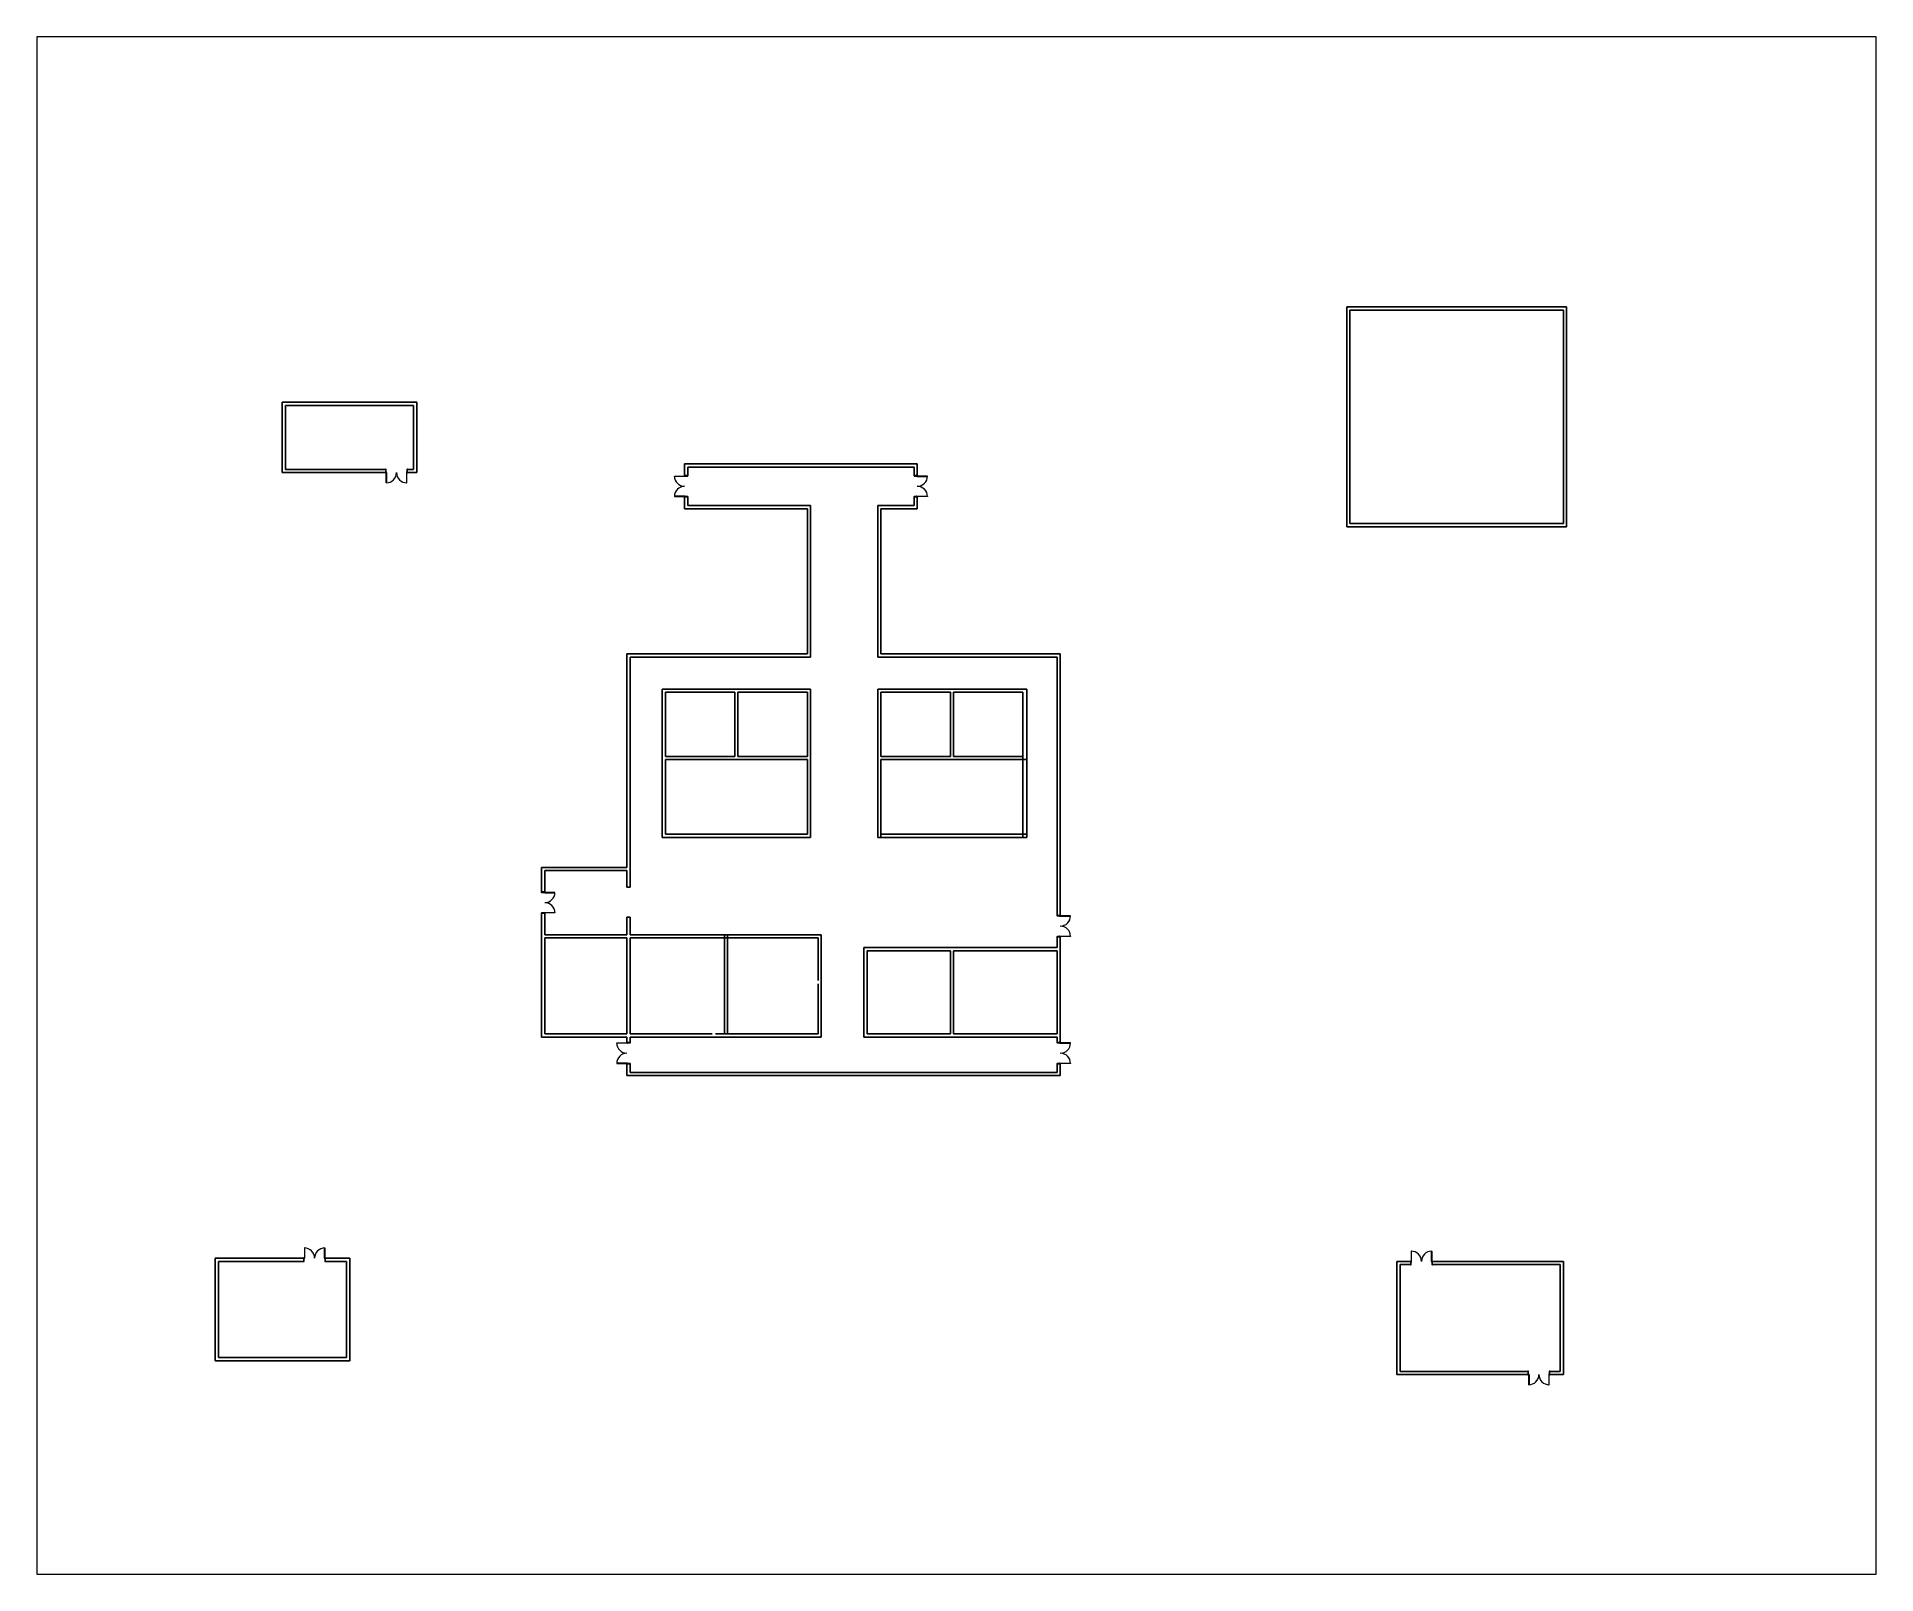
# Model space of a CAD drawing. Header units: millimetres. Extents: x -623712 to 629288, y -741147 to 527122.
# Drawn here: x -75.2 to 97.1, y -65.7 to 78.3 of the extents above; entities that cross this region are included whole.
import ezdxf

# ---------------------------------------------------------------- set-up
doc = ezdxf.new("R2010")
doc.units = ezdxf.units.MM
for name, color, linetype, lineweight in [('A-DETL-THIN', 151, 'Continuous', 9), ('A-DOOR', 31, 'Continuous', 9), ('A-DOOR-FRAM', 31, 'Continuous', 18), ('L-SITE-WALL', 31, 'Continuous', 9)]:
    doc.layers.add(name, color=color, linetype=linetype, lineweight=lineweight)

# ---------------------------------------------------------------- blocks, each defined once
blk = doc.blocks.new('Doors_Concept_IntDbl - 1810x2110mm-332215-Level 0')
at = {"layer": 'A-DOOR'}
for p, q in [((-995, 170), (-1035, 170)), ((-1035, 170), (-1035, 150)), ((-1000, 150), (-965, 150)), ((-969, 156), (-995, 170)), ((965, 150), (1000, 150)), ((995, 170), (969, 156)), ((1035, 170), (995, 170)), ((1035, 150), (1035, 170)), ((-1035, -150), (-1035, -170)), ((-1035, -170), (-995, -170)), ((-965, -150), (-1000, -150)), ((-995, -170), (-969, -156)), ((1000, -150), (965, -150)), ((969, -156), (995, -170)), ((995, -170), (1035, -170)), ((1035, -170), (1035, -150))]:
    blk.add_line(p, q, dxfattribs=at)
at = {"layer": 'A-DOOR', "lineweight": 18}
for p, q in [((-925, 1105.5), (-957.1, 1105.5)), ((-957, 1105.5), (-957, 150)), ((-957, 150), (-925, 150)), ((-925, 150), (-925, 1105.5)), ((925, 1105.5), (957, 1105.5)), ((925, 150), (925, 1105.5)), ((957, 150), (925, 150)), ((957, 1105.5), (957, 150))]:
    blk.add_line(p, q, dxfattribs=at)
at = {"layer": 'A-DOOR'}
for centre, radius, start, end in [((-973, 149), 8.06, 7.125016, 60.255119), ((-973, 149), 8.06, 7.125016, 46.972593), ((-957.1, 150), 955.5, 360, 90), ((957, 150), 955.5, 90, 180), ((973, 149), 8.06, 119.744881, 172.874984), ((973, 149), 8.06, 133.027407, 172.874984), ((-973, -149), 8.06, 299.744881, 352.874984), ((-973, -149), 8.06, 313.027407, 352.874984), ((973, -149), 8.06, 187.125016, 240.255119), ((973, -149), 8.06, 187.125016, 226.972593)]:
    blk.add_arc(centre, radius, start, end, dxfattribs=at)
at = {"layer": 'A-DOOR-FRAM'}
for p, q in [((-960, 150), (-1000, 150)), ((-960, -150), (-960, 150)), ((-941, 115), (-960, 115)), ((-960, 115), (-960, 83)), ((-960, 83), (-941, 83)), ((-941, 83), (-941, 115)), ((941, 115), (941, 83)), ((960, 115), (941, 115)), ((941, 83), (960, 83)), ((1000, 150), (960, 150)), ((960, 150), (960, -150)), ((960, 83), (960, 115)), ((-1000, -150), (-960, -150)), ((960, -150), (1000, -150))]:
    blk.add_line(p, q, dxfattribs=at)

msp = doc.modelspace()

# ---------------------------------------------------------------- linework, layer by layer
at = {"layer": 'A-DETL-THIN'}
for p, q in [((-75.21009, 78.34183), (-75.21009, -65.65817)), ((97.11283, 78.34183), (-75.21009, 78.34183)), ((97.11283, -65.65817), (97.11283, 78.34183)), ((-75.21009, -65.65817), (97.11283, -65.65817))]:
    msp.add_line(p, q, dxfattribs=at)
at = {"layer": 'L-SITE-WALL', "lineweight": 25}
for p, q in [((47.51283, 53.04813), (47.51283, 32.44813)), ((68.11283, 53.04813), (47.51283, 53.04813)), ((47.81283, 32.74813), (47.81283, 52.74813)), ((47.81283, 52.74813), (67.81283, 52.74813)), ((67.81283, 52.74813), (67.81283, 32.74813)), ((68.11283, 32.44813), (68.11283, 53.04813)), ((-39.61009, 44.12246), (-52.21009, 44.12246)), ((-52.21009, 44.12246), (-52.21009, 37.52246)), ((-51.91009, 43.82246), (-39.91009, 43.82246)), ((-51.91009, 37.82246), (-51.91009, 43.82246)), ((-39.91009, 43.82246), (-39.91009, 37.82246)), ((-39.61009, 37.52246), (-39.61009, 44.12246)), ((7.27698, 38.34183), (-14.52302, 38.34183)), ((-14.52302, 38.34183), (-14.52302, 37.24183)), ((-14.22302, 38.04183), (6.97698, 38.04183)), ((-14.22302, 37.24183), (-14.22302, 38.04183)), ((6.97698, 38.04183), (6.97698, 37.24183)), ((7.27698, 37.24183), (7.27698, 38.34183)), ((-52.21009, 37.52246), (-42.51009, 37.52246)), ((-42.51009, 37.82246), (-51.91009, 37.82246)), ((-42.51009, 37.52246), (-42.51009, 37.82246)), ((-39.91009, 37.82246), (-40.51009, 37.82246)), ((-40.51009, 37.82246), (-40.51009, 37.52246)), ((-40.51009, 37.52246), (-39.61009, 37.52246)), ((-14.52302, 37.24183), (-14.22302, 37.24183)), ((6.97698, 37.24183), (7.27698, 37.24183)), ((-14.22302, 35.24183), (-14.52302, 35.24183)), ((-14.52302, 35.24183), (-14.52302, 34.14183)), ((-14.22302, 34.44183), (-14.22302, 35.24183)), ((6.97698, 35.24183), (6.97698, 34.44183)), ((7.27698, 35.24183), (6.97698, 35.24183)), ((7.27698, 34.14183), (7.27698, 35.24183)), ((-14.52302, 34.14183), (-3.02302, 34.14183)), ((-2.71625, 34.44183), (-14.22302, 34.44183)), ((-3.02302, 34.14183), (-3.02302, 20.54183)), ((-2.72302, 20.24183), (-2.72302, 34.14183)), ((-2.71625, 34.14183), (-2.71625, 34.44183)), ((3.57698, 34.14183), (3.57698, 20.24183)), ((6.97698, 34.44183), (3.57987, 34.44183)), ((3.57987, 34.44183), (3.57987, 34.14183)), ((3.87698, 20.54183), (3.87698, 34.14183)), ((3.87698, 34.14183), (7.27698, 34.14183)), ((67.81283, 32.74813), (47.81283, 32.74813)), ((47.51283, 32.44813), (68.11283, 32.44813)), ((-3.02302, 20.54183), (-19.92302, 20.54183)), ((-19.92302, 20.54183), (-19.92302, 0.54183)), ((-19.62302, 20.24183), (-2.72302, 20.24183)), ((-19.62302, -1.30817), (-19.62302, 20.24183)), ((3.57698, 20.24183), (20.37698, 20.24183)), ((20.67698, 20.54183), (3.87698, 20.54183)), ((20.37698, 20.24183), (20.37698, -3.95817)), ((20.67698, -3.95817), (20.67698, 20.54183)), ((-9.82302, 17.24183), (-16.62302, 17.24183)), ((-16.62302, 17.24183), (-16.62302, 3.34183)), ((-9.52302, 17.24873), (-9.82302, 17.24873)), ((-2.72302, 17.24183), (-9.52302, 17.24183)), ((-2.72302, 3.34183), (-2.72302, 17.24183)), ((3.57698, 17.24183), (3.57698, 3.34183)), ((10.37698, 17.24183), (3.57698, 17.24183)), ((10.67698, 17.24183), (10.37698, 17.24183)), ((10.37698, 17.24183), (10.37698, 17.24183)), ((10.67698, 17.24183), (10.67698, 17.24183)), ((17.52698, 17.24183), (10.67698, 17.24183)), ((17.52698, 3.34183), (17.52698, 17.24183)), ((-16.32302, 16.94183), (-9.82302, 16.94183)), ((-16.32302, 10.94183), (-16.32302, 16.94183)), ((-9.82302, 16.94183), (-9.82302, 10.94183)), ((-9.52302, 16.94183), (-3.02302, 16.94183)), ((-9.52302, 10.94183), (-9.52302, 16.94183)), ((-3.02302, 16.94183), (-3.02302, 10.94183)), ((3.87698, 10.94183), (3.87698, 16.94183)), ((3.87698, 16.94183), (10.37698, 16.94183)), ((10.37698, 16.94183), (10.37698, 10.94183)), ((10.67698, 10.94183), (10.67698, 16.94183)), ((10.67698, 16.94183), (17.17698, 16.94183)), ((17.17698, 16.94183), (17.17698, 3.34183)), ((17.47698, 16.94183), (17.52698, 16.94183)), ((-9.82302, 10.94183), (-16.32302, 10.94183)), ((-16.32302, 3.64183), (-16.32302, 10.64183)), ((-16.32302, 10.64183), (-3.02302, 10.64183)), ((-3.02302, 10.94183), (-9.52302, 10.94183)), ((-3.02302, 10.64183), (-3.02302, 3.64183)), ((10.37698, 10.94183), (3.87698, 10.94183)), ((3.87698, 3.34183), (3.87698, 10.64183)), ((3.87698, 10.64183), (17.52698, 10.64183)), ((17.17698, 10.94183), (10.67698, 10.94183)), ((-3.02302, 3.64183), (-16.32302, 3.64183)), ((17.52698, 3.64183), (3.87698, 3.64183)), ((-16.62302, 3.34183), (-2.72302, 3.34183)), ((3.57698, 3.34183), (17.52698, 3.34183)), ((-27.92302, 0.54183), (-27.92302, -1.75817)), ((-19.92302, 0.54183), (-27.92302, 0.54183)), ((-27.62302, -1.75817), (-27.62302, 0.24183)), ((-27.62302, 0.24183), (-19.92302, 0.24183)), ((-19.92302, 0.24183), (-19.92302, -1.30817)), ((-19.92302, -1.30817), (-19.62302, -1.30817)), ((-27.92302, -1.75817), (-27.62302, -1.75817)), ((-27.92302, -3.75817), (-27.92302, -15.35817)), ((-27.62302, -3.75817), (-27.92302, -3.75817)), ((-27.62302, -5.75817), (-27.62302, -3.75817)), ((-19.62302, -4.10817), (-19.92302, -4.10817)), ((-19.92302, -4.10817), (-19.92302, -5.75817)), ((-19.62302, -5.75817), (-19.62302, -4.10817)), ((20.37698, -3.95817), (20.67698, -3.95817)), ((-19.92302, -5.75817), (-27.62302, -5.75817)), ((-27.62302, -6.05817), (-19.92302, -6.05817)), ((-27.62302, -15.05817), (-27.62302, -6.05817)), ((-19.92302, -6.05817), (-19.92302, -15.05817)), ((-7.32302, -5.75817), (-19.62302, -5.75817)), ((-19.62302, -15.05817), (-19.62302, -6.05817)), ((-19.62302, -6.05817), (-7.02302, -6.05817)), ((-10.78994, -5.75817), (-10.78994, -15.05817)), ((-10.48994, -15.05817), (-10.48994, -5.75817)), ((-1.72302, -5.75817), (-7.32302, -5.75817)), ((-7.02302, -6.05817), (-2.02302, -6.05817)), ((-2.02302, -6.05817), (-2.02302, -10.05817)), ((-1.72302, -15.35817), (-1.72302, -5.75817)), ((20.37698, -5.95817), (20.37698, -6.95817)), ((20.67698, -5.95817), (20.37698, -5.95817)), ((20.67698, -15.85817), (20.67698, -5.95817)), ((2.27698, -6.95817), (2.27698, -15.35817)), ((20.37698, -6.95817), (2.27698, -6.95817)), ((2.57698, -15.05817), (2.57698, -7.25817)), ((2.57698, -7.25817), (10.37698, -7.25817)), ((10.37698, -7.25817), (10.37698, -15.05817)), ((10.67698, -7.25817), (20.37698, -7.25817)), ((10.67698, -15.05817), (10.67698, -7.25817)), ((20.37698, -7.25817), (20.37698, -15.05817)), ((-2.02302, -10.35817), (-2.02302, -15.05817)), ((-27.92302, -15.35817), (-19.92302, -15.35817)), ((-19.92302, -15.05817), (-27.62302, -15.05817)), ((-19.92302, -15.35817), (-19.92302, -15.85817)), ((-11.92302, -15.05817), (-19.62302, -15.05817)), ((-19.62302, -15.85817), (-19.62302, -15.35817)), ((-19.62302, -15.35817), (-1.72302, -15.35817)), ((-2.02302, -15.05817), (-11.62302, -15.05817)), ((2.27698, -15.35817), (20.37698, -15.35817)), ((10.37698, -15.05817), (2.57698, -15.05817)), ((20.37698, -15.05817), (10.67698, -15.05817)), ((20.37698, -15.35817), (20.37698, -15.85817)), ((-19.92302, -15.85817), (-19.62302, -15.85817)), ((20.37698, -15.85817), (20.67698, -15.85817)), ((-19.62302, -17.85817), (-19.92302, -17.85817)), ((-19.92302, -17.85817), (-19.92302, -18.95817)), ((-19.62302, -18.65817), (-19.62302, -17.85817)), ((20.37698, -18.65817), (-19.62302, -18.65817)), ((20.37698, -17.85817), (20.37698, -18.65817)), ((20.67698, -17.85817), (20.37698, -17.85817)), ((20.67698, -18.95817), (20.67698, -17.85817)), ((-19.92302, -18.95817), (20.67698, -18.95817)), ((-50.18717, -36.05817), (-58.48717, -36.05817)), ((-58.48717, -36.05817), (-58.48717, -45.65817)), ((-50.18717, -36.35817), (-50.18717, -36.05817)), ((-45.88717, -36.05817), (-48.18717, -36.05817)), ((-48.18717, -36.05817), (-48.18717, -36.35817)), ((-45.88717, -45.65817), (-45.88717, -36.05817)), ((-58.18717, -36.35817), (-50.18717, -36.35817)), ((-58.18717, -45.35817), (-58.18717, -36.35817)), ((-48.18717, -36.35817), (-46.18717, -36.35817)), ((-46.18717, -36.35817), (-46.18717, -45.35817)), ((53.51283, -36.35817), (52.21283, -36.35817)), ((52.21283, -36.35817), (52.21283, -46.95817)), ((52.51283, -36.65817), (53.51283, -36.65817)), ((52.51283, -46.65817), (52.51283, -36.65817)), ((53.51283, -36.65817), (53.51283, -36.35817)), ((67.81283, -36.35817), (55.51283, -36.35817)), ((55.51283, -36.35817), (55.51283, -36.65817)), ((55.51283, -36.65817), (67.51283, -36.65817)), ((67.51283, -36.65817), (67.51283, -46.65817)), ((67.81283, -46.95817), (67.81283, -36.35817)), ((-58.48717, -45.65817), (-45.88717, -45.65817)), ((-46.18717, -45.35817), (-58.18717, -45.35817)), ((52.21283, -46.95817), (64.51283, -46.95817)), ((64.51283, -46.65817), (52.51283, -46.65817)), ((64.51283, -46.95817), (64.51283, -46.65817)), ((67.51283, -46.65817), (66.51283, -46.65817)), ((66.51283, -46.65817), (66.51283, -46.95817)), ((66.51283, -46.95817), (67.81283, -46.95817))]:
    msp.add_line(p, q, dxfattribs=at)

# ---------------------------------------------------------------- block references
at = {"layer": 'A-DOOR', "xscale": 0.001, "yscale": 0.001, "zscale": 0.001}
for p, rotation in [((-41.51009, 37.67246), 180), ((-14.37302, 36.24183), 89.99999999999991), ((7.12698, 36.24183), 269.9999999999999), ((-27.77302, -2.75817), 270), ((20.52698, -4.95817), 270), ((-19.77302, -16.85817), 90), ((20.52698, -16.85817), 270), ((65.51283, -46.80817), 180)]:
    msp.add_blockref('Doors_Concept_IntDbl - 1810x2110mm-332215-Level 0', p, dxfattribs=dict(at, rotation=rotation))
for p in [(-49.18717, -36.20817), (54.51283, -36.50817)]:
    msp.add_blockref('Doors_Concept_IntDbl - 1810x2110mm-332215-Level 0', p, dxfattribs=at)

doc.saveas('drawing.dxf')
